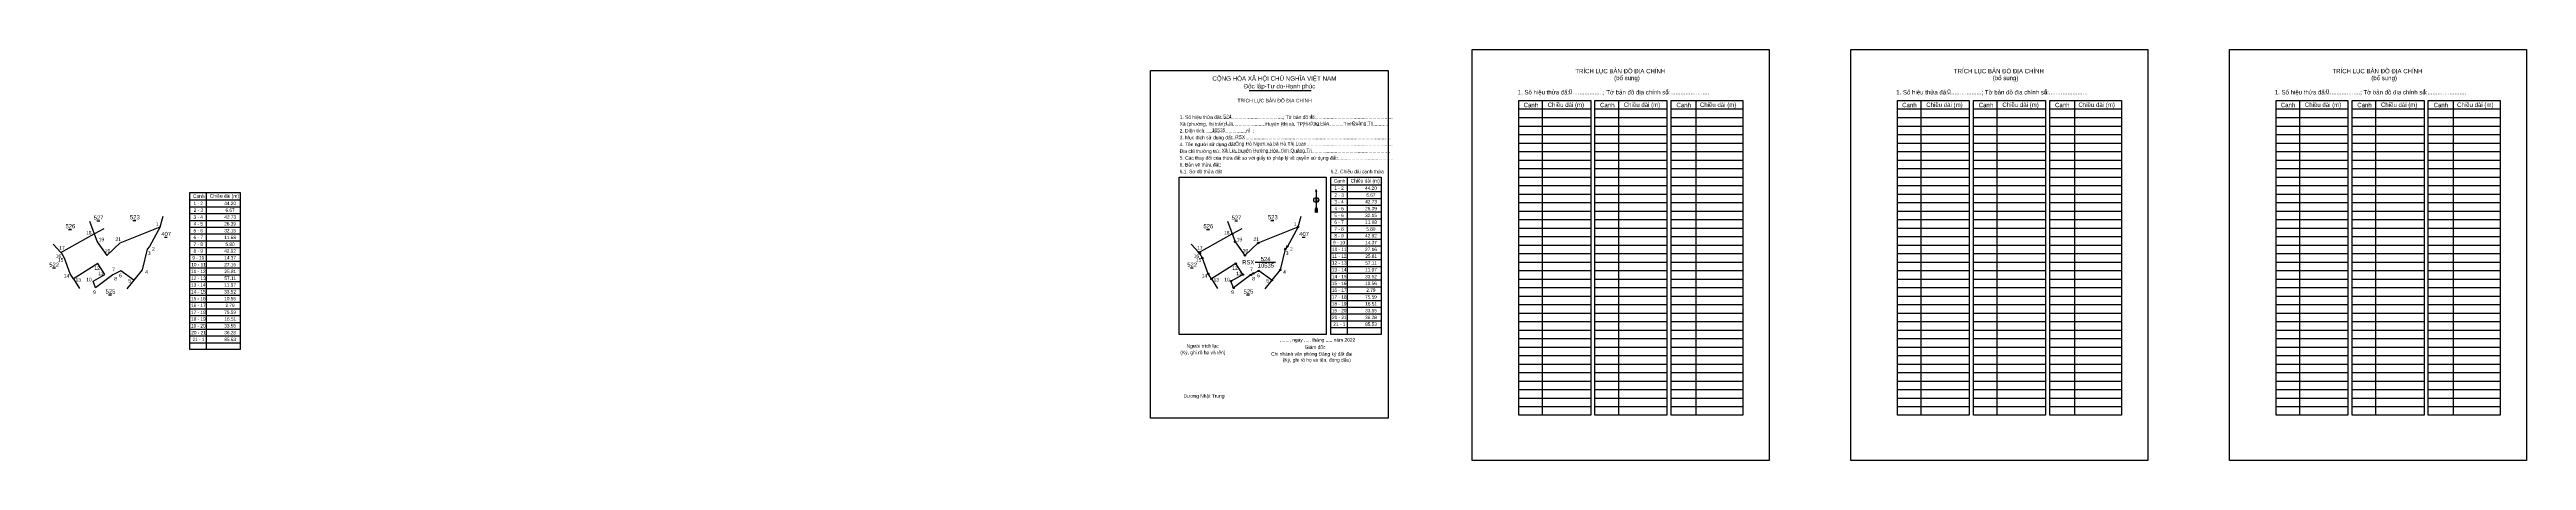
# Model space of a CAD drawing. Extents: x 546747 to 551673, y 1820617 to 1821434.
import ezdxf

# ---------------------------------------------------------------- set-up
doc = ezdxf.new("R2010")
doc.units = 0
for name, color, linetype in [('Level 1', 7, 'Continuous'), ('Level 10', 7, 'Continuous'), ('Level 11', 7, 'Continuous'), ('Level 13', 7, 'Continuous'), ('Level 2', 7, 'Continuous'), ('Level 27', 7, 'Continuous'), ('Level 36', 7, 'Continuous'), ('Level 52', 7, 'Continuous'), ('Level 6', 7, 'Continuous'), ('Level 7', 7, 'Continuous'), ('Level 9', 7, 'Continuous')]:
    doc.layers.add(name, color=color, linetype=linetype)

msp = doc.modelspace()

# ---------------------------------------------------------------- linework, layer by layer
at = {"layer": 'Level 1'}
for p, q in [((549576.2, 1821434), (549576.2, 1821434)), ((548936.1, 1821392.3), (548936.1, 1821392.3)), ((549669, 1821315.7), (549811.9, 1821315.7)), ((549715.5, 1821332.6), (549715.5, 1820706.9)), ((549820.4, 1821315.7), (549963.3, 1821315.7)), ((549866.9, 1821332.6), (549866.9, 1820706.9)), ((549971.8, 1821315.7), (550114.7, 1821315.7)), ((550021.1, 1821332.6), (550021.1, 1820706.9)), ((550422, 1821315.7), (550564.8, 1821315.7)), ((550468.5, 1821332.6), (550468.5, 1820706.9)), ((550573.3, 1821315.7), (550716.2, 1821315.7)), ((550619.9, 1821332.6), (550619.9, 1820706.9)), ((550724.7, 1821315.7), (550867.6, 1821315.7)), ((550774.1, 1821332.6), (550774.1, 1820706.9)), ((551174.9, 1821315.7), (551317.8, 1821315.7)), ((551221.4, 1821332.6), (551221.4, 1820706.9)), ((551326.3, 1821315.7), (551469.2, 1821315.7)), ((551372.8, 1821332.6), (551372.8, 1820706.9)), ((551477.7, 1821315.7), (551620.6, 1821315.7)), ((551527, 1821332.6), (551527, 1820706.9)), ((549669, 1821298.8), (549811.9, 1821298.8)), ((549669, 1821281.8), (549811.9, 1821281.8)), ((549669, 1821264.9), (549811.9, 1821264.9)), ((549820.4, 1821298.8), (549963.3, 1821298.8)), ((549820.4, 1821281.8), (549963.3, 1821281.8)), ((549820.4, 1821264.9), (549963.3, 1821264.9)), ((549971.8, 1821298.8), (550114.7, 1821298.8)), ((549971.8, 1821281.8), (550114.7, 1821281.8)), ((549971.8, 1821264.9), (550114.7, 1821264.9)), ((550422, 1821298.8), (550564.8, 1821298.8)), ((550422, 1821281.8), (550564.8, 1821281.8)), ((550422, 1821264.9), (550564.8, 1821264.9)), ((550573.3, 1821298.8), (550716.2, 1821298.8)), ((550573.3, 1821281.8), (550716.2, 1821281.8)), ((550573.3, 1821264.9), (550716.2, 1821264.9)), ((550724.7, 1821298.8), (550867.6, 1821298.8)), ((550724.7, 1821281.8), (550867.6, 1821281.8)), ((550724.7, 1821264.9), (550867.6, 1821264.9)), ((551174.9, 1821298.8), (551317.8, 1821298.8)), ((551174.9, 1821281.8), (551317.8, 1821281.8)), ((551174.9, 1821264.9), (551317.8, 1821264.9)), ((551326.3, 1821298.8), (551469.2, 1821298.8)), ((551326.3, 1821281.8), (551469.2, 1821281.8)), ((551326.3, 1821264.9), (551469.2, 1821264.9)), ((551477.7, 1821298.8), (551620.6, 1821298.8)), ((551477.7, 1821281.8), (551620.6, 1821281.8)), ((551477.7, 1821264.9), (551620.6, 1821264.9)), ((549669, 1821248), (549811.9, 1821248)), ((549669, 1821231.1), (549811.9, 1821231.1)), ((549669, 1821214.2), (549811.9, 1821214.2)), ((549820.4, 1821248), (549963.3, 1821248)), ((549820.4, 1821231.1), (549963.3, 1821231.1)), ((549820.4, 1821214.2), (549963.3, 1821214.2)), ((549971.8, 1821248), (550114.7, 1821248)), ((549971.8, 1821231.1), (550114.7, 1821231.1)), ((549971.8, 1821214.2), (550114.7, 1821214.2)), ((550422, 1821248), (550564.8, 1821248)), ((550422, 1821231.1), (550564.8, 1821231.1)), ((550422, 1821214.2), (550564.8, 1821214.2)), ((550573.3, 1821248), (550716.2, 1821248)), ((550573.3, 1821231.1), (550716.2, 1821231.1)), ((550573.3, 1821214.2), (550716.2, 1821214.2)), ((550724.7, 1821248), (550867.6, 1821248)), ((550724.7, 1821231.1), (550867.6, 1821231.1)), ((550724.7, 1821214.2), (550867.6, 1821214.2)), ((551174.9, 1821248), (551317.8, 1821248)), ((551174.9, 1821231.1), (551317.8, 1821231.1)), ((551174.9, 1821214.2), (551317.8, 1821214.2)), ((551326.3, 1821248), (551469.2, 1821248)), ((551326.3, 1821231.1), (551469.2, 1821231.1)), ((551326.3, 1821214.2), (551469.2, 1821214.2)), ((551477.7, 1821248), (551620.6, 1821248)), ((551477.7, 1821231.1), (551620.6, 1821231.1)), ((551477.7, 1821214.2), (551620.6, 1821214.2)), ((548993.1, 1821180.1), (548993.1, 1821180.1)), ((549294.7, 1821165), (549395.1, 1821165)), ((549327.2, 1821180.1), (549327.2, 1820867.4)), ((549669, 1821197.3), (549811.9, 1821197.3)), ((549669, 1821180.4), (549811.9, 1821180.4)), ((549669, 1821163.5), (549811.9, 1821163.5)), ((549820.4, 1821197.3), (549963.3, 1821197.3)), ((549820.4, 1821180.4), (549963.3, 1821180.4)), ((549820.4, 1821163.5), (549963.3, 1821163.5)), ((549971.8, 1821197.3), (550114.7, 1821197.3)), ((549971.8, 1821180.4), (550114.7, 1821180.4)), ((549971.8, 1821163.5), (550114.7, 1821163.5)), ((550422, 1821197.3), (550564.8, 1821197.3)), ((550422, 1821180.4), (550564.8, 1821180.4)), ((550422, 1821163.5), (550564.8, 1821163.5)), ((550573.3, 1821197.3), (550716.2, 1821197.3)), ((550573.3, 1821180.4), (550716.2, 1821180.4)), ((550573.3, 1821163.5), (550716.2, 1821163.5)), ((550724.7, 1821197.3), (550867.6, 1821197.3)), ((550724.7, 1821180.4), (550867.6, 1821180.4)), ((550724.7, 1821163.5), (550867.6, 1821163.5)), ((551174.9, 1821197.3), (551317.8, 1821197.3)), ((551174.9, 1821180.4), (551317.8, 1821180.4)), ((551174.9, 1821163.5), (551317.8, 1821163.5)), ((551326.3, 1821197.3), (551469.2, 1821197.3)), ((551326.3, 1821180.4), (551469.2, 1821180.4)), ((551326.3, 1821163.5), (551469.2, 1821163.5)), ((551477.7, 1821197.3), (551620.6, 1821197.3)), ((551477.7, 1821180.4), (551620.6, 1821180.4)), ((551477.7, 1821163.5), (551620.6, 1821163.5)), ((549264.2, 1821110.1), (549264.3, 1821116.9)), ((549266, 1821114.3), (549264.2, 1821110.1)), ((549266, 1821121), (549264.3, 1821116.9)), ((549266, 1821155.2), (549266, 1821114.3)), ((549266, 1821121), (549267.7, 1821116.9)), ((549266, 1821120.4), (549267.7, 1821116.3)), ((549266, 1821119.9), (549267.7, 1821115.7)), ((549266, 1821119.3), (549267.8, 1821115.1)), ((549266, 1821118.7), (549267.8, 1821114.5)), ((549266, 1821118.1), (549267.8, 1821113.8)), ((549266, 1821117.5), (549267.8, 1821113.2)), ((549266, 1821116.9), (549267.8, 1821112.6)), ((549266, 1821116.3), (549267.8, 1821112)), ((549266, 1821115.7), (549267.8, 1821111.4)), ((549266, 1821115.2), (549267.8, 1821110.8)), ((549266, 1821114.3), (549267.8, 1821110.1)), ((549267.8, 1821110.1), (549267.7, 1821116.9)), ((549294.7, 1821151.5), (549395.1, 1821151.5)), ((549294.7, 1821138), (549395.1, 1821138)), ((549294.7, 1821124.4), (549395.1, 1821124.4)), ((549294.7, 1821110.9), (549395.1, 1821110.9)), ((549669, 1821146.6), (549811.9, 1821146.6)), ((549669, 1821129.7), (549811.9, 1821129.7)), ((549669, 1821112.7), (549811.9, 1821112.7)), ((549820.4, 1821146.6), (549963.3, 1821146.6)), ((549820.4, 1821129.7), (549963.3, 1821129.7)), ((549820.4, 1821112.7), (549963.3, 1821112.7)), ((549971.8, 1821146.6), (550114.7, 1821146.6)), ((549971.8, 1821129.7), (550114.7, 1821129.7)), ((549971.8, 1821112.7), (550114.7, 1821112.7)), ((550422, 1821146.6), (550564.8, 1821146.6)), ((550422, 1821129.7), (550564.8, 1821129.7)), ((550422, 1821112.7), (550564.8, 1821112.7)), ((550573.3, 1821146.6), (550716.2, 1821146.6)), ((550573.3, 1821129.7), (550716.2, 1821129.7)), ((550573.3, 1821112.7), (550716.2, 1821112.7)), ((550724.7, 1821146.6), (550867.6, 1821146.6)), ((550724.7, 1821129.7), (550867.6, 1821129.7)), ((550724.7, 1821112.7), (550867.6, 1821112.7)), ((551174.9, 1821146.6), (551317.8, 1821146.6)), ((551174.9, 1821129.7), (551317.8, 1821129.7)), ((551174.9, 1821112.7), (551317.8, 1821112.7)), ((551326.3, 1821146.6), (551469.2, 1821146.6)), ((551326.3, 1821129.7), (551469.2, 1821129.7)), ((551326.3, 1821112.7), (551469.2, 1821112.7)), ((551477.7, 1821146.6), (551620.6, 1821146.6)), ((551477.7, 1821129.7), (551620.6, 1821129.7)), ((551477.7, 1821112.7), (551620.6, 1821112.7)), ((549294.7, 1821097.4), (549395.1, 1821097.4)), ((549294.7, 1821083.9), (549395.1, 1821083.9)), ((549294.7, 1821070.3), (549395.1, 1821070.3)), ((549669, 1821095.8), (549811.9, 1821095.8)), ((549669, 1821078.9), (549811.9, 1821078.9)), ((549669, 1821062), (549811.9, 1821062)), ((549820.4, 1821095.8), (549963.3, 1821095.8)), ((549820.4, 1821078.9), (549963.3, 1821078.9)), ((549820.4, 1821062), (549963.3, 1821062)), ((549971.8, 1821095.8), (550114.7, 1821095.8)), ((549971.8, 1821078.9), (550114.7, 1821078.9)), ((549971.8, 1821062), (550114.7, 1821062)), ((550422, 1821095.8), (550564.8, 1821095.8)), ((550422, 1821078.9), (550564.8, 1821078.9)), ((550422, 1821062), (550564.8, 1821062)), ((550573.3, 1821095.8), (550716.2, 1821095.8)), ((550573.3, 1821078.9), (550716.2, 1821078.9)), ((550573.3, 1821062), (550716.2, 1821062)), ((550724.7, 1821095.8), (550867.6, 1821095.8)), ((550724.7, 1821078.9), (550867.6, 1821078.9)), ((550724.7, 1821062), (550867.6, 1821062)), ((551174.9, 1821095.8), (551317.8, 1821095.8)), ((551174.9, 1821078.9), (551317.8, 1821078.9)), ((551174.9, 1821062), (551317.8, 1821062)), ((551326.3, 1821095.8), (551469.2, 1821095.8)), ((551326.3, 1821078.9), (551469.2, 1821078.9)), ((551326.3, 1821062), (551469.2, 1821062)), ((551477.7, 1821095.8), (551620.6, 1821095.8)), ((551477.7, 1821078.9), (551620.6, 1821078.9)), ((551477.7, 1821062), (551620.6, 1821062)), ((549294.7, 1821056.8), (549395.1, 1821056.8)), ((549294.7, 1821043.3), (549395.1, 1821043.3)), ((549294.7, 1821029.7), (549395.1, 1821029.7)), ((549294.7, 1821016.2), (549395.1, 1821016.2)), ((549669, 1821045.1), (549811.9, 1821045.1)), ((549669, 1821028.2), (549811.9, 1821028.2)), ((549669, 1821011.3), (549811.9, 1821011.3)), ((549820.4, 1821045.1), (549963.3, 1821045.1)), ((549820.4, 1821028.2), (549963.3, 1821028.2)), ((549820.4, 1821011.3), (549963.3, 1821011.3)), ((549971.8, 1821045.1), (550114.7, 1821045.1)), ((549971.8, 1821028.2), (550114.7, 1821028.2)), ((549971.8, 1821011.3), (550114.7, 1821011.3)), ((550422, 1821045.1), (550564.8, 1821045.1)), ((550422, 1821028.2), (550564.8, 1821028.2)), ((550422, 1821011.3), (550564.8, 1821011.3)), ((550573.3, 1821045.1), (550716.2, 1821045.1)), ((550573.3, 1821028.2), (550716.2, 1821028.2)), ((550573.3, 1821011.3), (550716.2, 1821011.3)), ((550724.7, 1821045.1), (550867.6, 1821045.1)), ((550724.7, 1821028.2), (550867.6, 1821028.2)), ((550724.7, 1821011.3), (550867.6, 1821011.3)), ((551174.9, 1821045.1), (551317.8, 1821045.1)), ((551174.9, 1821028.2), (551317.8, 1821028.2)), ((551174.9, 1821011.3), (551317.8, 1821011.3)), ((551326.3, 1821045.1), (551469.2, 1821045.1)), ((551326.3, 1821028.2), (551469.2, 1821028.2)), ((551326.3, 1821011.3), (551469.2, 1821011.3)), ((551477.7, 1821045.1), (551620.6, 1821045.1)), ((551477.7, 1821028.2), (551620.6, 1821028.2)), ((551477.7, 1821011.3), (551620.6, 1821011.3)), ((549294.7, 1821002.7), (549395.1, 1821002.7)), ((549294.7, 1820989.2), (549395.1, 1820989.2)), ((549294.7, 1820975.6), (549395.1, 1820975.6)), ((549294.7, 1820962.1), (549395.1, 1820962.1)), ((549669, 1820994.4), (549811.9, 1820994.4)), ((549669, 1820977.5), (549811.9, 1820977.5)), ((549820.4, 1820994.4), (549963.3, 1820994.4)), ((549820.4, 1820977.5), (549963.3, 1820977.5)), ((549971.8, 1820994.4), (550114.7, 1820994.4)), ((549971.8, 1820977.5), (550114.7, 1820977.5)), ((550422, 1820994.4), (550564.8, 1820994.4)), ((550422, 1820977.5), (550564.8, 1820977.5)), ((550573.3, 1820994.4), (550716.2, 1820994.4)), ((550573.3, 1820977.5), (550716.2, 1820977.5)), ((550724.7, 1820994.4), (550867.6, 1820994.4)), ((550724.7, 1820977.5), (550867.6, 1820977.5)), ((551174.9, 1820994.4), (551317.8, 1820994.4)), ((551174.9, 1820977.5), (551317.8, 1820977.5)), ((551326.3, 1820994.4), (551469.2, 1820994.4)), ((551326.3, 1820977.5), (551469.2, 1820977.5)), ((551477.7, 1820994.4), (551620.6, 1820994.4)), ((551477.7, 1820977.5), (551620.6, 1820977.5)), ((549294.7, 1820948.6), (549395.1, 1820948.6)), ((549294.7, 1820935), (549395.1, 1820935)), ((549294.7, 1820921.5), (549395.1, 1820921.5)), ((549669, 1820960.6), (549811.9, 1820960.6)), ((549669, 1820943.6), (549811.9, 1820943.6)), ((549669, 1820926.7), (549811.9, 1820926.7)), ((549820.4, 1820960.6), (549963.3, 1820960.6)), ((549820.4, 1820943.6), (549963.3, 1820943.6)), ((549820.4, 1820926.7), (549963.3, 1820926.7)), ((549971.8, 1820960.6), (550114.7, 1820960.6)), ((549971.8, 1820943.6), (550114.7, 1820943.6)), ((549971.8, 1820926.7), (550114.7, 1820926.7)), ((550422, 1820960.6), (550564.8, 1820960.6)), ((550422, 1820943.6), (550564.8, 1820943.6)), ((550422, 1820926.7), (550564.8, 1820926.7)), ((550573.3, 1820960.6), (550716.2, 1820960.6)), ((550573.3, 1820943.6), (550716.2, 1820943.6)), ((550573.3, 1820926.7), (550716.2, 1820926.7)), ((550724.7, 1820960.6), (550867.6, 1820960.6)), ((550724.7, 1820943.6), (550867.6, 1820943.6)), ((550724.7, 1820926.7), (550867.6, 1820926.7)), ((551174.9, 1820960.6), (551317.8, 1820960.6)), ((551174.9, 1820943.6), (551317.8, 1820943.6)), ((551174.9, 1820926.7), (551317.8, 1820926.7)), ((551326.3, 1820960.6), (551469.2, 1820960.6)), ((551326.3, 1820943.6), (551469.2, 1820943.6)), ((551326.3, 1820926.7), (551469.2, 1820926.7)), ((551477.7, 1820960.6), (551620.6, 1820960.6)), ((551477.7, 1820943.6), (551620.6, 1820943.6)), ((551477.7, 1820926.7), (551620.6, 1820926.7)), ((549285.7, 1820867.4), (549285.7, 1820867.4)), ((549294.7, 1820908), (549395.1, 1820908)), ((549294.7, 1820894.5), (549395.1, 1820894.5)), ((549294.7, 1820880.9), (549395.1, 1820880.9)), ((549669, 1820909.8), (549811.9, 1820909.8)), ((549669, 1820892.9), (549811.9, 1820892.9)), ((549669, 1820876), (549811.9, 1820876)), ((549820.4, 1820909.8), (549963.3, 1820909.8)), ((549820.4, 1820892.9), (549963.3, 1820892.9)), ((549820.4, 1820876), (549963.3, 1820876)), ((549971.8, 1820909.8), (550114.7, 1820909.8)), ((549971.8, 1820892.9), (550114.7, 1820892.9)), ((549971.8, 1820876), (550114.7, 1820876)), ((550422, 1820909.8), (550564.8, 1820909.8)), ((550422, 1820892.9), (550564.8, 1820892.9)), ((550422, 1820876), (550564.8, 1820876)), ((550573.3, 1820909.8), (550716.2, 1820909.8)), ((550573.3, 1820892.9), (550716.2, 1820892.9)), ((550573.3, 1820876), (550716.2, 1820876)), ((550724.7, 1820909.8), (550867.6, 1820909.8)), ((550724.7, 1820892.9), (550867.6, 1820892.9)), ((550724.7, 1820876), (550867.6, 1820876)), ((551174.9, 1820909.8), (551317.8, 1820909.8)), ((551174.9, 1820892.9), (551317.8, 1820892.9)), ((551174.9, 1820876), (551317.8, 1820876)), ((551326.3, 1820909.8), (551469.2, 1820909.8)), ((551326.3, 1820892.9), (551469.2, 1820892.9)), ((551326.3, 1820876), (551469.2, 1820876)), ((551477.7, 1820909.8), (551620.6, 1820909.8)), ((551477.7, 1820892.9), (551620.6, 1820892.9)), ((551477.7, 1820876), (551620.6, 1820876)), ((549669, 1820859.1), (549811.9, 1820859.1)), ((549669, 1820842.2), (549811.9, 1820842.2)), ((549669, 1820825.3), (549811.9, 1820825.3)), ((549820.4, 1820859.1), (549963.3, 1820859.1)), ((549820.4, 1820842.2), (549963.3, 1820842.2)), ((549820.4, 1820825.3), (549963.3, 1820825.3)), ((549971.8, 1820859.1), (550114.7, 1820859.1)), ((549971.8, 1820842.2), (550114.7, 1820842.2)), ((549971.8, 1820825.3), (550114.7, 1820825.3)), ((550422, 1820859.1), (550564.8, 1820859.1)), ((550422, 1820842.2), (550564.8, 1820842.2)), ((550422, 1820825.3), (550564.8, 1820825.3)), ((550573.3, 1820859.1), (550716.2, 1820859.1)), ((550573.3, 1820842.2), (550716.2, 1820842.2)), ((550573.3, 1820825.3), (550716.2, 1820825.3)), ((550724.7, 1820859.1), (550867.6, 1820859.1)), ((550724.7, 1820842.2), (550867.6, 1820842.2)), ((550724.7, 1820825.3), (550867.6, 1820825.3)), ((551174.9, 1820859.1), (551317.8, 1820859.1)), ((551174.9, 1820842.2), (551317.8, 1820842.2)), ((551174.9, 1820825.3), (551317.8, 1820825.3)), ((551326.3, 1820859.1), (551469.2, 1820859.1)), ((551326.3, 1820842.2), (551469.2, 1820842.2)), ((551326.3, 1820825.3), (551469.2, 1820825.3)), ((551477.7, 1820859.1), (551620.6, 1820859.1)), ((551477.7, 1820842.2), (551620.6, 1820842.2)), ((551477.7, 1820825.3), (551620.6, 1820825.3)), ((549669, 1820808.4), (549811.9, 1820808.4)), ((549669, 1820791.5), (549811.9, 1820791.5)), ((549669, 1820774.5), (549811.9, 1820774.5)), ((549820.4, 1820808.4), (549963.3, 1820808.4)), ((549820.4, 1820791.5), (549963.3, 1820791.5)), ((549820.4, 1820774.5), (549963.3, 1820774.5)), ((549971.8, 1820808.4), (550114.7, 1820808.4)), ((549971.8, 1820791.5), (550114.7, 1820791.5)), ((549971.8, 1820774.5), (550114.7, 1820774.5)), ((550422, 1820808.4), (550564.8, 1820808.4)), ((550422, 1820791.5), (550564.8, 1820791.5)), ((550422, 1820774.5), (550564.8, 1820774.5)), ((550573.3, 1820808.4), (550716.2, 1820808.4)), ((550573.3, 1820791.5), (550716.2, 1820791.5)), ((550573.3, 1820774.5), (550716.2, 1820774.5)), ((550724.7, 1820808.4), (550867.6, 1820808.4)), ((550724.7, 1820791.5), (550867.6, 1820791.5)), ((550724.7, 1820774.5), (550867.6, 1820774.5)), ((551174.9, 1820808.4), (551317.8, 1820808.4)), ((551174.9, 1820791.5), (551317.8, 1820791.5)), ((551174.9, 1820774.5), (551317.8, 1820774.5)), ((551326.3, 1820808.4), (551469.2, 1820808.4)), ((551326.3, 1820791.5), (551469.2, 1820791.5)), ((551326.3, 1820774.5), (551469.2, 1820774.5)), ((551477.7, 1820808.4), (551620.6, 1820808.4)), ((551477.7, 1820791.5), (551620.6, 1820791.5)), ((551477.7, 1820774.5), (551620.6, 1820774.5)), ((549669, 1820757.6), (549811.9, 1820757.6)), ((549669, 1820740.7), (549811.9, 1820740.7)), ((549669, 1820723.8), (549811.9, 1820723.8)), ((549820.4, 1820757.6), (549963.3, 1820757.6)), ((549820.4, 1820740.7), (549963.3, 1820740.7)), ((549820.4, 1820723.8), (549963.3, 1820723.8)), ((549971.8, 1820757.6), (550114.7, 1820757.6)), ((549971.8, 1820740.7), (550114.7, 1820740.7)), ((549971.8, 1820723.8), (550114.7, 1820723.8)), ((550422, 1820757.6), (550564.8, 1820757.6)), ((550422, 1820740.7), (550564.8, 1820740.7)), ((550422, 1820723.8), (550564.8, 1820723.8)), ((550573.3, 1820757.6), (550716.2, 1820757.6)), ((550573.3, 1820740.7), (550716.2, 1820740.7)), ((550573.3, 1820723.8), (550716.2, 1820723.8)), ((550724.7, 1820757.6), (550867.6, 1820757.6)), ((550724.7, 1820740.7), (550867.6, 1820740.7)), ((550724.7, 1820723.8), (550867.6, 1820723.8)), ((551174.9, 1820757.6), (551317.8, 1820757.6)), ((551174.9, 1820740.7), (551317.8, 1820740.7)), ((551174.9, 1820723.8), (551317.8, 1820723.8)), ((551326.3, 1820757.6), (551469.2, 1820757.6)), ((551326.3, 1820740.7), (551469.2, 1820740.7)), ((551326.3, 1820723.8), (551469.2, 1820723.8)), ((551477.7, 1820757.6), (551620.6, 1820757.6)), ((551477.7, 1820740.7), (551620.6, 1820740.7)), ((551477.7, 1820723.8), (551620.6, 1820723.8)), ((549408.9, 1820700.7), (549408.9, 1820700.7)), ((550167.1, 1820616.6), (550167.1, 1820616.6))]:
    msp.add_line(p, q, dxfattribs=at)
for points in [[(549669, 1821332.6), (549811.9, 1821332.6), (549811.9, 1820706.9), (549669, 1820706.9)], [(549820.4, 1821332.6), (549963.3, 1821332.6), (549963.3, 1820706.9), (549820.4, 1820706.9)], [(549971.8, 1821332.6), (550114.7, 1821332.6), (550114.7, 1820706.9), (549971.8, 1820706.9)], [(550422, 1821332.6), (550564.8, 1821332.6), (550564.8, 1820706.9), (550422, 1820706.9)], [(550573.3, 1821332.6), (550716.2, 1821332.6), (550716.2, 1820706.9), (550573.3, 1820706.9)], [(550724.7, 1821332.6), (550867.6, 1821332.6), (550867.6, 1820706.9), (550724.7, 1820706.9)], [(551174.9, 1821332.6), (551317.8, 1821332.6), (551317.8, 1820706.9), (551174.9, 1820706.9)], [(551326.3, 1821332.6), (551469.2, 1821332.6), (551469.2, 1820706.9), (551326.3, 1820706.9)], [(551477.7, 1821332.6), (551620.6, 1821332.6), (551620.6, 1820706.9), (551477.7, 1820706.9)], [(548993.1, 1821180.1), (549285.7, 1821180.1), (549285.7, 1820867.4), (548993.1, 1820867.4)], [(549294.7, 1821180.1), (549395.1, 1821180.1), (549395.1, 1820867.4), (549294.7, 1820867.4)]]:
    msp.add_lwpolyline(points, close=True, dxfattribs=at)
msp.add_lwpolyline([(549267.2, 1821150.8), (549266, 1821155.2), (549264.8, 1821150.8)], dxfattribs=at)
msp.add_circle((549266, 1821134.7), 4.99, dxfattribs=at)
at = {"layer": 'Level 10'}
for p, q in [((549032.7, 1821030.6), (549098.8, 1821067.2)), ((549089.3, 1821092.3), (549104.7, 1821051.8)), ((549150.6, 1821049.2), (549230, 1821081)), ((549230, 1821081), (549208.7, 1821042.3)), ((549034.6, 1821028.6), (549032.7, 1821030.6)), ((549039.6, 1821019.3), (549034.6, 1821028.6)), ((549051.3, 1820987.8), (549039.6, 1821019.3)), ((549104.7, 1821051.8), (549124.1, 1821024.4)), ((549124.1, 1821024.4), (549150.6, 1821049.2)), ((549204.4, 1821037.2), (549194.4, 1820995.6)), ((549208.7, 1821042.3), (549204.4, 1821037.2)), ((549057.6, 1820977.7), (549051.3, 1820987.8)), ((549106, 1821008.1), (549057.6, 1820977.7)), ((549096.4, 1820973.3), (549120.2, 1820986.5)), ((549101.6, 1820959.9), (549096.4, 1820973.3)), ((549135.9, 1820985.8), (549101.6, 1820959.9)), ((549120.2, 1820986.5), (549106, 1821008.1)), ((549140.9, 1820988.7), (549135.9, 1820985.8)), ((549151.5, 1820993.6), (549140.9, 1820988.7)), ((549177.8, 1820975.1), (549151.5, 1820993.6)), ((549194.4, 1820995.6), (549177.8, 1820975.1))]:
    msp.add_line(p, q, dxfattribs=at)
at = {"layer": 'Level 11'}
for centre in [(549098.8, 1821067.2), (549230, 1821081), (549032.7, 1821030.6), (549032.7, 1821030.6), (549034.6, 1821028.6), (549039.6, 1821019.3), (549104.7, 1821051.8), (549124.1, 1821024.4), (549150.6, 1821049.2), (549204.4, 1821037.2), (549208.7, 1821042.3), (549051.3, 1820987.8), (549057.6, 1820977.7), (549096.4, 1820973.3), (549101.6, 1820959.9), (549106, 1821008.1), (549120.2, 1820986.5), (549135.9, 1820985.8), (549140.9, 1820988.7), (549151.5, 1820993.6), (549177.8, 1820975.1), (549194.4, 1820995.6)]:
    msp.add_circle(centre, 1.41, dxfattribs=at)
at = {"layer": 'Level 13'}
msp.add_line((549132.3, 1821352.3), (549255.7, 1821352.3), dxfattribs=at)
at = {"layer": 'Level 2'}
for points in [[(549576.2, 1821434), (550167.1, 1821434), (550167.1, 1820616.6), (549576.2, 1820616.6)], [(550329.1, 1821434), (550920, 1821434), (550920, 1820616.6), (550329.1, 1820616.6)], [(551082.1, 1821434), (551673, 1821434), (551673, 1820616.6), (551082.1, 1820616.6)], [(548936.1, 1821392.3), (549408.9, 1821392.3), (549408.9, 1820700.7), (548936.1, 1820700.7)]]:
    msp.add_lwpolyline(points, close=True, dxfattribs=at)
at = {"layer": 'Level 27'}
for p, q in [((549098.8, 1821067.2), (549118.6, 1821078.1)), ((549230, 1821081), (549235.8, 1821102.8)), ((549032.7, 1821030.6), (549017.3, 1821047.1)), ((549057.6, 1820977.7), (549069.6, 1820958.6)), ((549177.8, 1820975.1), (549163.5, 1820957.7))]:
    msp.add_line(p, q, dxfattribs=at)
at = {"layer": 'Level 7'}
for p, q in [((547025.8, 1821134.7), (547126.1, 1821134.7)), ((547025.8, 1821121.2), (547126.1, 1821121.2)), ((547058.2, 1821149.8), (547058.2, 1820837.1)), ((546769.4, 1821030.6), (546835.6, 1821067.2)), ((546784.6, 1821076), (546790.4, 1821076)), ((546826, 1821092.3), (546841.5, 1821051.8)), ((546835.6, 1821067.2), (546855.3, 1821078.1)), ((546840.6, 1821093.1), (546846.4, 1821093.1)), ((546887.3, 1821049.2), (546966.7, 1821081)), ((546912.6, 1821093.9), (546918.4, 1821093.9)), ((546966.7, 1821081), (546945.4, 1821042.3)), ((546966.7, 1821081), (546972.5, 1821102.8)), ((546975, 1821060.6), (546980.9, 1821060.6)), ((547025.8, 1821107.7), (547126.1, 1821107.7)), ((547025.8, 1821094.1), (547126.1, 1821094.1)), ((547025.8, 1821080.6), (547126.1, 1821080.6)), ((547025.8, 1821067.1), (547126.1, 1821067.1)), ((546769.4, 1821030.6), (546754, 1821047.1)), ((546771.3, 1821028.6), (546769.4, 1821030.6)), ((546776.4, 1821019.3), (546771.3, 1821028.6)), ((546788, 1820987.8), (546776.4, 1821019.3)), ((546841.5, 1821051.8), (546860.9, 1821024.4)), ((546860.9, 1821024.4), (546887.3, 1821049.2)), ((546941.1, 1821037.2), (546931.2, 1820995.6)), ((546945.4, 1821042.3), (546941.1, 1821037.2)), ((547025.8, 1821053.6), (547126.1, 1821053.6)), ((547025.8, 1821040), (547126.1, 1821040)), ((547025.8, 1821026.5), (547126.1, 1821026.5)), ((547025.8, 1821013), (547126.1, 1821013)), ((546752.4, 1820999.6), (546758.2, 1820999.6)), ((546794.4, 1820977.7), (546788, 1820987.8)), ((546842.7, 1821008.1), (546794.4, 1820977.7)), ((546794.4, 1820977.7), (546806.3, 1820958.6)), ((546833.2, 1820973.3), (546856.9, 1820986.5)), ((546838.4, 1820959.9), (546833.2, 1820973.3)), ((546872.6, 1820985.8), (546838.4, 1820959.9)), ((546856.9, 1820986.5), (546842.7, 1821008.1)), ((546877.7, 1820988.7), (546872.6, 1820985.8)), ((546888.2, 1820993.6), (546877.7, 1820988.7)), ((546914.6, 1820975.1), (546888.2, 1820993.6)), ((546914.6, 1820975.1), (546900.2, 1820957.7)), ((546931.2, 1820995.6), (546914.6, 1820975.1)), ((547025.8, 1820999.5), (547126.1, 1820999.5)), ((547025.8, 1820985.9), (547126.1, 1820985.9)), ((547025.8, 1820972.4), (547126.1, 1820972.4)), ((546864.2, 1820946.3), (546870.1, 1820946.3)), ((547025.8, 1820958.9), (547126.1, 1820958.9)), ((547025.8, 1820945.3), (547126.1, 1820945.3)), ((547025.8, 1820931.8), (547126.1, 1820931.8)), ((547025.8, 1820918.3), (547126.1, 1820918.3)), ((547025.8, 1820904.8), (547126.1, 1820904.8)), ((547025.8, 1820891.2), (547126.1, 1820891.2)), ((547025.8, 1820877.7), (547126.1, 1820877.7)), ((547025.8, 1820864.2), (547126.1, 1820864.2)), ((547025.8, 1820850.6), (547126.1, 1820850.6))]:
    msp.add_line(p, q, dxfattribs=at)
msp.add_lwpolyline([(547025.8, 1821149.8), (547126.1, 1821149.8), (547126.1, 1820837.1), (547025.8, 1820837.1)], close=True, dxfattribs=at)
at = {"layer": 'Level 9'}
for p, q in [((549047.9, 1821076), (549053.7, 1821076)), ((549103.8, 1821093.1), (549109.7, 1821093.1)), ((549175.9, 1821093.9), (549181.7, 1821093.9)), ((549238.3, 1821060.6), (549244.1, 1821060.6)), ((549144.6, 1821010.9), (549184.8, 1821010.9)), ((549015.7, 1820999.6), (549021.5, 1820999.6)), ((549127.5, 1820946.3), (549133.3, 1820946.3))]:
    msp.add_line(p, q, dxfattribs=at)

# ---------------------------------------------------------------- texts
at = {"layer": 'Level 1'}
for s, height, p in [('TRÍCH LỤC BẢN ĐỒ ĐỊA CHÍNH', 8.737, (549781.3, 1821386.7)), ('(bổ sung)', 8.74, (549858.5, 1821373)), ('TRÍCH LỤC BẢN ĐỒ ĐỊA CHÍNH', 8.737, (550534.2, 1821386.7)), ('(bổ sung)', 8.74, (550611.5, 1821373)), ('TRÍCH LỤC BẢN ĐỒ ĐỊA CHÍNH', 8.737, (551287.1, 1821386.7)), ('(bổ sung)', 8.74, (551364.4, 1821373)), ('TRÍCH LỤC BẢN ĐỒ ĐỊA CHÍNH', 7.215, (549109.3, 1821328.8)), ('1. Số hiệu thửa đấ:....................; Tờ bản đồ địa chính số:.......................', 8.737, (549666.6, 1821344.6)), ('Cạnh', 8.74, (549678.4, 1821319.3)), ('Chiều dài (m)', 8.737, (549726.3, 1821319.8)), ('Cạnh', 8.74, (549830.5, 1821319.3)), ('Chiều dài (m)', 8.737, (549877.7, 1821319.8)), ('Cạnh', 8.74, (549982.4, 1821319.3)), ('Chiều dài (m)', 8.737, (550029.1, 1821319.8)), ('1. Số hiệu thửa đấ:....................; Tờ bản đồ địa chính số:.......................', 8.737, (550419.5, 1821344.6)), ('Cạnh', 8.74, (550431.3, 1821319.3)), ('Chiều dài (m)', 8.737, (550479.2, 1821319.8)), ('Cạnh', 8.74, (550583.4, 1821319.3)), ('Chiều dài (m)', 8.737, (550630.6, 1821319.8)), ('Cạnh', 8.74, (550735.3, 1821319.3)), ('Chiều dài (m)', 8.737, (550782, 1821319.8)), ('1. Số hiệu thửa đấ:....................; Tờ bản đồ địa chính số:.......................', 8.737, (551172.4, 1821344.6)), ('Cạnh', 8.74, (551184.3, 1821319.3)), ('Chiều dài (m)', 8.737, (551232.2, 1821319.8)), ('Cạnh', 8.74, (551336.4, 1821319.3)), ('Chiều dài (m)', 8.737, (551383.6, 1821319.8)), ('Cạnh', 8.74, (551488.2, 1821319.3)), ('Chiều dài (m)', 8.737, (551535, 1821319.8)), ('Xã (phường, thị trấn):.............................Huyện (thị xã, TP):............................Tỉnh:..........................', 6.9895, (548994.4, 1821282.5)), ('3. Mục đích sử dụng đất:.....................................................................................................................', 6.9895, (548994.4, 1821255.4)), ('2. Diện tích:..............................m  ;', 6.989, (548994.4, 1821268.9)), ('1. Số hiệu thửa đất:.............................................; Tờ bản đồ số:.........................................................', 6.9895, (548994.4, 1821296)), ('2', 4.51, (549131.3, 1821273.7)), ('Địa chỉ thường trú:..............................................................................................................................', 6.9895, (548994.4, 1821228.4)), ('4. Tên người sử dụng đất:....................................................................................................................', 6.9895, (548994.4, 1821241.9)), ('5. Các thay đổi của thửa đất so với giấy tờ pháp lý về quyền sử dụng đất:.........................................', 6.9895, (548994.4, 1821214.8)), ('6. Bản vẽ thửa đất:', 6.989, (548994.4, 1821201.3)), ('6.1. Sơ đồ thửa đất', 6.989, (548994.4, 1821187.8)), ('6.2. Chiều dài cạnh thửa', 6.989, (549294.7, 1821187.8)), ('Cạnh', 6.99, (549300.8, 1821169.3)), ('Chiều dài (m)', 6.989, (549334.4, 1821169.5)), ('B', 6.76, (549263.5, 1821131.4)), ('(Ký, ghi rõ họ và tên)', 6.989, (548995.7, 1820828)), ('Người trích lục', 6.989, (549008.2, 1820840.8)), ('Chi nhánh văn phòng Đăng ký đất đai', 6.989, (549176.2, 1820825)), ('......., ngày ..... tháng ..... năm 2022', 6.989, (549194, 1820853)), ('(Ký, ghi rõ họ và tên, đóng dấu)', 6.989, (549199.5, 1820813.1)), ('Giám đốc', 6.99, (549243, 1820838.6)), ('Dương Nhật Trung', 6.989, (549002.1, 1820741.4))]:
    msp.add_text(s, height=height, dxfattribs=at).set_placement(p)
at = {"layer": 'Level 13'}
for s, height, p in [('CỘNG HÒA XÃ HỘI CHỦ NGHĨA VIỆT NAM', 8.928, (549059.4, 1821372)), ('Độc lập-Tự do-Hạnh phúc', 8.928, (549121.7, 1821356.6)), ('RSX', 8.45, (549118.8, 1821006.7)), ('524', 8.45, (549155.5, 1821013.1)), ('10535', 8.45, (549149.5, 1821000.2))]:
    msp.add_text(s, height=height, dxfattribs=at).set_placement(p)
at = {"layer": 'Level 36'}
for s, p in [('526', (549041.6, 1821078.3)), ('527', (549097.7, 1821095.3)), ('523', (549169.9, 1821096.2)), ('407', (549232.1, 1821062.9)), ('522', (549009.5, 1821001.8)), ('525', (549121.4, 1820948.5))]:
    msp.add_text(s, height=8.45, dxfattribs=at).set_placement(p)
at = {"layer": 'Level 52'}
for s, p in [('1 - 2', (549302, 1821154.9)), ('44.20', (549363, 1821154.9)), ('3 - 4', (549302, 1821127.8)), ('4 - 5', (549302.1, 1821114.3)), ('2 - 3', (549302.2, 1821141.3)), ('42.73', (549363.3, 1821127.8)), ('26.39', (549363.1, 1821114.3)), ('6.67', (549365.6, 1821141.3)), ('5 - 6', (549302, 1821100.8)), ('8 - 9', (549302, 1821060.2)), ('6 - 7', (549302, 1821087.2)), ('7 - 8', (549302.1, 1821073.7)), ('42.92', (549363.1, 1821060.2)), ('32.15', (549363.2, 1821100.8)), ('11.68', (549363.1, 1821087.2)), ('5.80', (549365.5, 1821073.7)), ('11 - 12', (549297, 1821019.6)), ('12 - 13', (549297.2, 1821006.1)), ('10 - 11', (549297.4, 1821033.1)), ('9 - 10', (549299.5, 1821046.7)), ('27.16', (549363.1, 1821033.1)), ('14.37', (549363.1, 1821046.7)), ('57.11', (549363.5, 1821006.1)), ('25.81', (549363.5, 1821019.6)), ('13 - 14', (549297, 1820992.5)), ('15 - 16', (549297, 1820965.5)), ('14 - 15', (549297.1, 1820979)), ('33.52', (549363.1, 1820979)), ('10.56', (549363.1, 1820965.5)), ('11.97', (549363.1, 1820992.5)), ('16 - 17', (549297, 1820952)), ('18 - 19', (549297, 1820924.9)), ('19 - 20', (549297, 1820911.4)), ('17 - 18', (549297.1, 1820938.4)), ('75.59', (549363.1, 1820938.4)), ('33.55', (549363.2, 1820911.4)), ('16.51', (549363.5, 1820924.9)), ('2.79', (549365.6, 1820952)), ('20 - 21', (549297.4, 1820897.8)), ('21 - 1', (549299.9, 1820884.3)), ('36.28', (549363.1, 1820897.8)), ('85.53', (549363.3, 1820884.3))]:
    msp.add_text(s, height=6.76, dxfattribs=at).set_placement(p)
at = {"layer": 'Level 6'}
for s, height, p in [('0', 8.74, (549768.2, 1821346.1)), ('1', 8.74, (549961, 1821346.2)), ('0', 8.74, (550521.1, 1821346.1)), ('1', 8.74, (550713.9, 1821346.2)), ('0', 8.74, (551274, 1821346.1)), ('1', 8.74, (551466.8, 1821346.2)), ('10535', 6.99, (549058.4, 1821270.2)), ('524', 6.99, (549081.3, 1821297.2)), ('Lìa', 6.99, (549086.7, 1821283.8)), ('RSX', 6.99, (549104.8, 1821256.6)), ('Hướng Hóa', 6.99, (549240.8, 1821283.7)), ('1', 6.99, (549254.1, 1821297.3)), ('Quảng Trị', 6.99, (549336.7, 1821283.8)), ('Xã Lìa, huyện Hướng Hóa, tỉnh Quảng Trị', 6.989, (549077.9, 1821229.6)), ('Ông Hồ Ngưn và bà Hồ Thị Loan', 6.989, (549104.8, 1821243.2))]:
    msp.add_text(s, height=height, dxfattribs=at).set_placement(p)
at = {"layer": 'Level 7'}
for s, height, p in [('Cạnh', 6.99, (547031.9, 1821139)), ('1 - 2', 6.76, (547033.1, 1821124.6)), ('2 - 3', 6.76, (547033.3, 1821111.1)), ('Chiều dài (m)', 6.989, (547065.5, 1821139.3)), ('44.20', 6.76, (547094.1, 1821124.6)), ('6.67', 6.76, (547096.6, 1821111.1)), ('526', 8.45, (546778.4, 1821078.3)), ('18', 7.05, (546819.3, 1821066.2)), ('527', 8.45, (546834.4, 1821095.3)), ('19', 7.05, (546844.4, 1821052.5)), ('21', 7.05, (546877.9, 1821053.3)), ('523', 8.45, (546906.7, 1821096.2)), ('1', 7.05, (546958, 1821083.5)), ('407', 8.45, (546968.9, 1821062.9)), ('3 - 4', 6.76, (547033, 1821097.5)), ('4 - 5', 6.76, (547033.2, 1821084)), ('5 - 6', 6.76, (547033, 1821070.5)), ('6 - 7', 6.76, (547033.1, 1821056.9)), ('42.73', 6.76, (547094.3, 1821097.5)), ('26.39', 6.76, (547094.1, 1821084)), ('32.15', 6.76, (547094.2, 1821070.5)), ('11.68', 6.76, (547094.2, 1821056.9)), ('522', 8.45, (546746.2, 1821001.8)), ('16', 7.05, (546759, 1821019.8)), ('15', 7.05, (546763.3, 1821012)), ('17', 7.05, (546765.9, 1821036)), ('20', 7.05, (546856.8, 1821029.9)), ('3', 7.05, (546942.2, 1821025.7)), ('2', 7.05, (546950.5, 1821033.7)), ('9 - 10', 6.76, (547030.5, 1821016.4)), ('8 - 9', 6.76, (547033.1, 1821029.9)), ('7 - 8', 6.76, (547033.1, 1821043.4)), ('42.92', 6.76, (547094.1, 1821029.9)), ('14.37', 6.76, (547094.1, 1821016.4)), ('5.80', 6.76, (547096.6, 1821043.4)), ('14', 7.05, (546774.9, 1820980.3)), ('13', 7.05, (546798.4, 1820972.1)), ('10', 7.05, (546819.7, 1820972.9)), ('12', 7.05, (546835.8, 1820995.7)), ('11', 7.05, (546843.6, 1820985.1)), ('7', 7.05, (546871.1, 1820993.1)), ('8', 7.05, (546875.3, 1820974.7)), ('6', 7.05, (546885.1, 1820981.1)), ('5', 7.05, (546903.4, 1820970.4)), ('4', 7.05, (546936.8, 1820988.1)), ('11 - 12', 6.76, (547028.1, 1820989.3)), ('13 - 14', 6.76, (547028, 1820962.2)), ('12 - 13', 6.76, (547028.3, 1820975.8)), ('10 - 11', 6.76, (547028.5, 1821002.8)), ('27.16', 6.76, (547094.1, 1821002.8)), ('11.97', 6.76, (547094.1, 1820962.2)), ('57.11', 6.76, (547094.5, 1820975.8)), ('25.81', 6.76, (547094.5, 1820989.3)), ('9', 7.05, (546833.5, 1820947.7)), ('525', 8.45, (546858.2, 1820948.5)), ('15 - 16', 6.76, (547028, 1820935.2)), ('16 - 17', 6.76, (547028.1, 1820921.7)), ('17 - 18', 6.76, (547028.1, 1820908.1)), ('14 - 15', 6.76, (547028.2, 1820948.7)), ('33.52', 6.76, (547094.1, 1820948.7)), ('75.59', 6.76, (547094.1, 1820908.1)), ('10.56', 6.76, (547094.1, 1820935.2)), ('2.79', 6.76, (547096.6, 1820921.7)), ('19 - 20', 6.76, (547028, 1820881.1)), ('18 - 19', 6.76, (547028.1, 1820894.6)), ('20 - 21', 6.76, (547028.5, 1820867.6)), ('36.28', 6.76, (547094.2, 1820867.6)), ('33.55', 6.76, (547094.2, 1820881.1)), ('16.51', 6.76, (547094.5, 1820894.6)), ('21 - 1', 6.76, (547031, 1820854)), ('85.53', 6.76, (547094.3, 1820854))]:
    msp.add_text(s, height=height, dxfattribs=at).set_placement(p)
at = {"layer": 'Level 9'}
for s, p in [('18', (549082.6, 1821066.2)), ('19', (549107.7, 1821052.5)), ('21', (549141.2, 1821053.3)), ('1', (549221.3, 1821083.5)), ('16', (549022.3, 1821019.8)), ('15', (549026.5, 1821012)), ('17', (549029.1, 1821036)), ('20', (549120, 1821029.9)), ('3', (549205.4, 1821025.7)), ('2', (549213.7, 1821033.7)), ('14', (549038.2, 1820980.3)), ('13', (549061.7, 1820972.1)), ('10', (549083, 1820972.9)), ('12', (549099.1, 1820995.7)), ('11', (549106.9, 1820985.1)), ('7', (549134.4, 1820993.1)), ('8', (549138.6, 1820974.7)), ('6', (549148.3, 1820981.1)), ('5', (549166.6, 1820970.4)), ('4', (549200.1, 1820988.1)), ('9', (549096.8, 1820947.7))]:
    msp.add_text(s, height=7.05, dxfattribs=at).set_placement(p)

doc.saveas('drawing.dxf')
